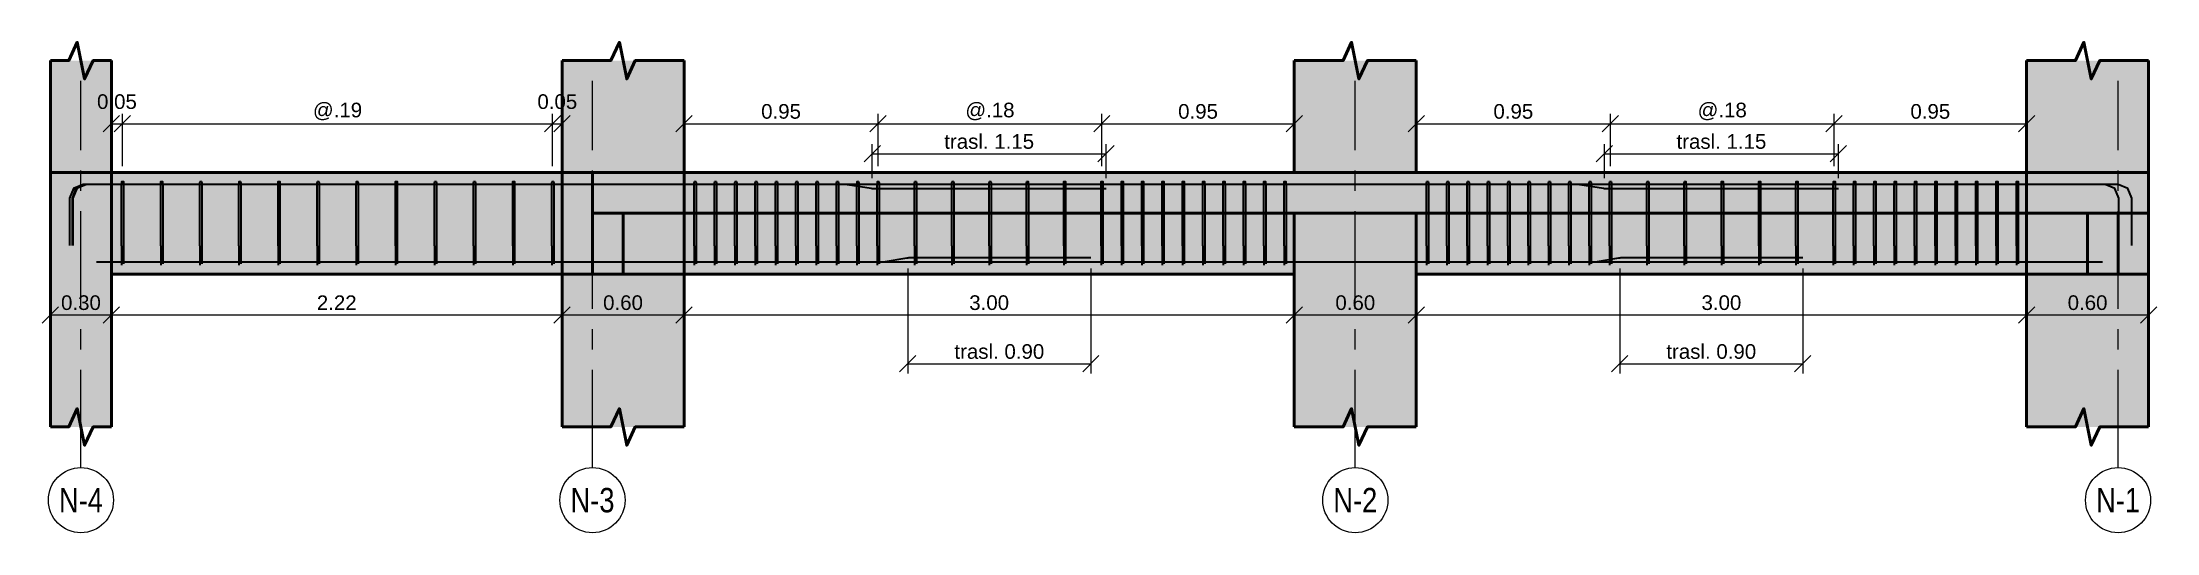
# Model space of a CAD drawing. Header units: metres. Extents: x 99 to 431, y 0 to 4.
# Drawn here: x 219.81 to 230.2, y 1.43 to 3.84 of the extents above; entities that cross this region are included whole.
import ezdxf
from ezdxf.enums import TextEntityAlignment as Align

# ---------------------------------------------------------------- set-up
doc = ezdxf.new("R2010")
doc.units = ezdxf.units.M
doc.linetypes.add('EJE40', pattern=[0.7, 0.48, -0.08, 0.06, -0.08])
for name, color, linetype, lineweight in [('E-ACERO', 1, 'Continuous', 35), ('E-CORTE', 7, 'Continuous', 50), ('E-CORTE-ACH', 254, 'Continuous', 0), ('E-COTA', 7, 'Continuous', 13), ('E-EJES', 1, 'Continuous', 18), ('E-EJES-ID', 7, 'Continuous', 25)]:
    doc.layers.add(name, color=color, linetype=linetype, lineweight=lineweight)
doc.styles.add('ARIAL', font='arial.ttf')
doc.dimstyles.new('COTA40', dxfattribs={"dimtxt": 0.072, "dimasz": 0.048, "dimexe": 0.048, "dimexo": 0.032, "dimgap": 0.024, "dimtad": 1, "dimzin": 0, "dimdsep": 46, "dimtxsty": 'ARIAL', "dimtsz": 0.04, "dimcen": 2.5, "dimclrd": 7, "dimclre": 7, "dimclrt": 7, "dimazin": 3, "dimtfac": 1, "dimtmove": 2, "dimatfit": 3, "dimlwd": 13, "dimlwe": 13})

msp = doc.modelspace()

# ---------------------------------------------------------------- texts
at = {"layer": 'E-EJES-ID', "style": 'ARIAL', "width": 0.8}
for s, p in [('N-4', (220, 1.59)), ('N-3', (222.515, 1.59)), ('N-2', (226.265, 1.59)), ('N-1', (230.015, 1.59))]:
    msp.add_text(s, height=0.12, dxfattribs=at).set_placement(p, align=Align.MIDDLE_CENTER)

# ---------------------------------------------------------------- dimensions: what is measured, and where the dimension line sits
at = {"layer": 'E-COTA'}
for base, p1, p2, text in [((220.15, 3.44), (220.15, 3.2), (220.2039, 3.2), '0.05'), ((220.2039, 3.44), (220.2039, 3.2), (222.3189, 3.2), '@.19'), ((222.3189, 3.44), (222.3189, 3.2), (222.365, 3.2), '0.05'), ((222.965, 3.44), (222.965, 3.2), (223.9189, 3.2), '0.95'), ((223.9189, 3.44), (223.9189, 3.2), (225.0189, 3.2), '@.18'), ((225.0189, 3.44), (225.0189, 3.2), (225.965, 3.2), '0.95'), ((226.565, 3.44), (226.565, 3.2), (227.5189, 3.2), '0.95'), ((227.5189, 3.44), (227.5189, 3.2), (228.6189, 3.2), '@.18'), ((228.6189, 3.44), (228.6189, 3.2), (229.565, 3.2), '0.95'), ((223.89, 3.292), (223.89, 3.14), (225.04, 3.14), 'trasl. 1.15'), ((227.49, 3.292), (227.49, 3.14), (228.64, 3.14), 'trasl. 1.15'), ((224.065, 2.26), (224.065, 2.76), (224.965, 2.76), 'trasl. 0.90'), ((227.565, 2.26), (227.565, 2.76), (228.465, 2.76), 'trasl. 0.90')]:
    msp.add_linear_dim(base=base, p1=p1, p2=p2, text=text, dimstyle='COTA40', override={"dimdec": 2}, dxfattribs=at).render()
for base, p1, p2 in [((219.85, 2.5), (219.85, 2.7), (220.15, 2.7)), ((220.14995829, 2.5), (220.14995829, 2.7), (222.3649583, 2.7)), ((222.365, 2.5), (222.365, 2.7), (222.965, 2.7)), ((222.965, 2.5), (222.965, 2.7), (225.965, 2.7)), ((225.965, 2.5), (225.965, 2.7), (226.565, 2.7)), ((226.565, 2.5), (226.565, 2.7), (229.565, 2.7)), ((229.565, 2.5), (229.565, 2.7), (230.165, 2.7))]:
    msp.add_linear_dim(base=base, p1=p1, p2=p2, dimstyle='COTA40', override={"dimdec": 2}, dxfattribs=at).render()

# ---------------------------------------------------------------- hatches: boundary and pattern name
at = {"layer": 'E-CORTE-ACH'}
for points in [[(220.15, 3.2), (220.075, 3.2), (219.85, 3.2), (219.85, 3.75), (220.15, 3.75)], [(222.965, 3.2), (222.815, 3.2), (222.515, 3.2), (222.365, 3.2), (222.365, 3.75), (222.965, 3.75)], [(226.565, 3.2), (226.265, 3.2), (225.965, 3.2), (225.965, 3.75), (226.565, 3.75)], [(229.565, 3.75), (230.165, 3.75), (230.165, 3.2), (230.015, 3.2), (229.715, 3.2), (229.565, 3.2)], [(220.15, 1.95), (219.85, 1.95), (219.85, 3.2), (220.075, 3.2), (220.15, 3.2), (220.15, 2.4)], [(222.365, 3.2), (222.515, 3.2), (222.515, 3), (222.515, 2.7), (222.365, 2.7), (220.15, 2.7), (220.15, 2.95), (220.15, 3.2)], [(222.365, 3.2), (222.515, 3.2), (222.815, 3.2), (222.965, 3.2), (222.965, 1.95), (222.365, 1.95)], [(222.365, 3.2), (222.515, 3.2), (222.515, 3), (222.665, 3), (222.665, 2.7), (222.365, 2.7)], [(222.515, 3.2), (229.8816, 3.2), (230.165, 3.2), (230.165, 3.1973), (230.165, 3), (229.8816, 3), (222.515, 3), (222.515, 3.0074)], [(229.565, 3.2), (229.715, 3.2), (230.015, 3.2), (230.165, 3.2), (230.165, 2.4), (230.165, 1.95), (229.565, 1.95)], [(222.665, 3), (225.965, 3), (225.965, 2.85), (225.965, 2.7), (222.665, 2.7), (222.515, 2.7), (222.515, 3)], [(226.265, 3), (226.565, 3), (226.565, 2.85), (226.565, 2.7), (226.565, 1.95), (225.965, 1.95), (225.965, 2.7), (225.965, 2.85), (225.965, 3)], [(226.565, 2.85), (226.565, 3), (229.865, 3), (230.015, 3), (230.015, 2.7), (229.865, 2.7), (226.565, 2.7)], [(230.165, 3), (230.165, 2.7), (229.865, 2.7), (229.865, 3)]]:
    msp.add_hatch(color=256, dxfattribs=at).paths.add_polyline_path(points)

# ---------------------------------------------------------------- linework, layer by layer
at = {"layer": 'E-ACERO'}
for points in [[(228.64, 3.1199), (227.4955, 3.1199), (227.49, 3.1201), (227.4845, 3.1208), (227.3691, 3.14), (227.3636, 3.1407), (227.3581, 3.1409), (220.0107, 3.1409), (219.9636, 3.1214), (219.9441, 3.0743), (219.9441, 2.841)], [(225.04, 3.1199), (223.8955, 3.1199), (223.89, 3.1201), (223.8845, 3.1208), (223.7691, 3.14), (223.7636, 3.1407), (223.7581, 3.1409), (220.0107, 3.1409), (219.9636, 3.1214), (219.9441, 3.0743), (219.9441, 2.841)], [(228.64, 3.1199), (227.4955, 3.1199), (227.49, 3.1201), (227.4845, 3.1208), (227.3691, 3.14), (227.3636, 3.1407), (227.3581, 3.1409), (220.0227, 3.1409), (219.9756, 3.1214), (219.9561, 3.0743), (219.9561, 2.841)], [(228.64, 3.1199), (227.4955, 3.1199), (227.49, 3.1201), (227.4845, 3.1208), (227.3691, 3.14), (227.3636, 3.1407), (227.3581, 3.1409), (220.0267, 3.1409), (219.9796, 3.1214), (219.9601, 3.0743), (219.9601, 2.841)], [(225.04, 3.1199), (223.8955, 3.1199), (223.89, 3.1201), (223.8845, 3.1208), (223.7691, 3.14), (223.7636, 3.1407), (223.7581, 3.1409), (220.0267, 3.1409), (219.9796, 3.1214), (219.9601, 3.0743), (219.9601, 2.841)], [(220.2, 2.8393), (220.2, 3.1314), (220.2003, 3.1483), (220.201, 3.1552), (220.2084, 3.1552), (220.2092, 3.1483), (220.2095, 3.1314), (220.2095, 2.8104)], [(220.3922, 2.8393), (220.3922, 3.1314), (220.3925, 3.1483), (220.3933, 3.1552), (220.4007, 3.1552), (220.4014, 3.1483), (220.4018, 3.1314), (220.4018, 2.8104)], [(220.5845, 2.8393), (220.5845, 3.1314), (220.5848, 3.1483), (220.5856, 3.1552), (220.593, 3.1552), (220.5937, 3.1483), (220.594, 3.1314), (220.594, 2.8104)], [(220.7768, 2.8393), (220.7768, 3.1314), (220.7771, 3.1483), (220.7779, 3.1552), (220.7852, 3.1552), (220.786, 3.1483), (220.7863, 3.1314), (220.7863, 2.8104)], [(220.969, 2.8393), (220.969, 3.1314), (220.9694, 3.1483), (220.9701, 3.1552), (220.9775, 3.1552), (220.9783, 3.1483), (220.9786, 3.1314), (220.9786, 2.8104)], [(221.1613, 2.8393), (221.1613, 3.1314), (221.1616, 3.1483), (221.1624, 3.1552), (221.1698, 3.1552), (221.1705, 3.1483), (221.1708, 3.1314), (221.1708, 2.8104)], [(221.3536, 2.8393), (221.3536, 3.1314), (221.3539, 3.1483), (221.3547, 3.1552), (221.362, 3.1552), (221.3628, 3.1483), (221.3631, 3.1314), (221.3631, 2.8104)], [(221.5459, 2.8393), (221.5459, 3.1314), (221.5462, 3.1483), (221.5469, 3.1552), (221.5543, 3.1552), (221.5551, 3.1483), (221.5554, 3.1314), (221.5554, 2.8104)], [(221.7381, 2.8393), (221.7381, 3.1314), (221.7385, 3.1483), (221.7392, 3.1552), (221.7466, 3.1552), (221.7473, 3.1483), (221.7477, 3.1314), (221.7477, 2.8104)], [(221.9304, 2.8393), (221.9304, 3.1314), (221.9307, 3.1483), (221.9315, 3.1552), (221.9389, 3.1552), (221.9396, 3.1483), (221.9399, 3.1314), (221.9399, 2.8104)], [(222.1227, 2.8393), (222.1227, 3.1314), (222.123, 3.1483), (222.1238, 3.1552), (222.1311, 3.1552), (222.1319, 3.1483), (222.1322, 3.1314), (222.1322, 2.8104)], [(222.315, 2.8393), (222.315, 3.1314), (222.3153, 3.1483), (222.316, 3.1552), (222.3234, 3.1552), (222.3242, 3.1483), (222.3245, 3.1314), (222.3245, 2.8104)], [(223.015, 2.8393), (223.015, 3.1314), (223.0153, 3.1483), (223.016, 3.1552), (223.0234, 3.1552), (223.0242, 3.1483), (223.0245, 3.1314), (223.0245, 2.8104)], [(223.115, 2.8393), (223.115, 3.1314), (223.1153, 3.1483), (223.116, 3.1552), (223.1234, 3.1552), (223.1242, 3.1483), (223.1245, 3.1314), (223.1245, 2.8104)], [(223.215, 2.8393), (223.215, 3.1314), (223.2153, 3.1483), (223.216, 3.1552), (223.2234, 3.1552), (223.2242, 3.1483), (223.2245, 3.1314), (223.2245, 2.8104)], [(223.315, 2.8393), (223.315, 3.1314), (223.3153, 3.1483), (223.316, 3.1552), (223.3234, 3.1552), (223.3242, 3.1483), (223.3245, 3.1314), (223.3245, 2.8104)], [(223.415, 2.8393), (223.415, 3.1314), (223.4153, 3.1483), (223.416, 3.1552), (223.4234, 3.1552), (223.4242, 3.1483), (223.4245, 3.1314), (223.4245, 2.8104)], [(223.515, 2.8393), (223.515, 3.1314), (223.5153, 3.1483), (223.516, 3.1552), (223.5234, 3.1552), (223.5242, 3.1483), (223.5245, 3.1314), (223.5245, 2.8104)], [(223.615, 2.8393), (223.615, 3.1314), (223.6153, 3.1483), (223.616, 3.1552), (223.6234, 3.1552), (223.6242, 3.1483), (223.6245, 3.1314), (223.6245, 2.8104)], [(223.715, 2.8393), (223.715, 3.1314), (223.7153, 3.1483), (223.716, 3.1552), (223.7234, 3.1552), (223.7242, 3.1483), (223.7245, 3.1314), (223.7245, 2.8104)], [(223.815, 2.8393), (223.815, 3.1314), (223.8153, 3.1483), (223.816, 3.1552), (223.8234, 3.1552), (223.8242, 3.1483), (223.8245, 3.1314), (223.8245, 2.8104)], [(230.0829, 2.841), (230.0829, 3.0743), (230.0633, 3.1214), (230.0162, 3.1409), (223.89, 3.1409)], [(230.0829, 2.841), (230.0829, 3.0743), (230.0633, 3.1214), (230.0162, 3.1409), (223.89, 3.1409)], [(223.915, 2.8393), (223.915, 3.1314), (223.9153, 3.1483), (223.916, 3.1552), (223.9234, 3.1552), (223.9242, 3.1483), (223.9245, 3.1314), (223.9245, 2.8104)], [(224.0983, 2.8393), (224.0983, 3.1314), (224.0986, 3.1483), (224.0994, 3.1552), (224.1067, 3.1552), (224.1075, 3.1483), (224.1078, 3.1314), (224.1078, 2.8104)], [(224.2816, 2.8393), (224.2816, 3.1314), (224.2819, 3.1483), (224.2827, 3.1552), (224.2901, 3.1552), (224.2908, 3.1483), (224.2912, 3.1314), (224.2912, 2.8104)], [(224.465, 2.8393), (224.465, 3.1314), (224.4653, 3.1483), (224.466, 3.1552), (224.4734, 3.1552), (224.4742, 3.1483), (224.4745, 3.1314), (224.4745, 2.8104)], [(224.6483, 2.8393), (224.6483, 3.1314), (224.6486, 3.1483), (224.6494, 3.1552), (224.6567, 3.1552), (224.6575, 3.1483), (224.6578, 3.1314), (224.6578, 2.8104)], [(224.8316, 2.8393), (224.8316, 3.1314), (224.8319, 3.1483), (224.8327, 3.1552), (224.8401, 3.1552), (224.8408, 3.1483), (224.8411, 3.1314), (224.8411, 2.8104)], [(225.015, 2.8393), (225.015, 3.1314), (225.0153, 3.1483), (225.016, 3.1552), (225.0234, 3.1552), (225.0242, 3.1483), (225.0245, 3.1314), (225.0245, 2.8104)], [(225.115, 2.8393), (225.115, 3.1314), (225.1153, 3.1483), (225.116, 3.1552), (225.1234, 3.1552), (225.1242, 3.1483), (225.1245, 3.1314), (225.1245, 2.8104)], [(225.215, 2.8393), (225.215, 3.1314), (225.2153, 3.1483), (225.216, 3.1552), (225.2234, 3.1552), (225.2242, 3.1483), (225.2245, 3.1314), (225.2245, 2.8104)], [(225.315, 2.8393), (225.315, 3.1314), (225.3153, 3.1483), (225.316, 3.1552), (225.3234, 3.1552), (225.3242, 3.1483), (225.3245, 3.1314), (225.3245, 2.8104)], [(225.415, 2.8393), (225.415, 3.1314), (225.4153, 3.1483), (225.416, 3.1552), (225.4234, 3.1552), (225.4242, 3.1483), (225.4245, 3.1314), (225.4245, 2.8104)], [(225.515, 2.8393), (225.515, 3.1314), (225.5153, 3.1483), (225.516, 3.1552), (225.5234, 3.1552), (225.5242, 3.1483), (225.5245, 3.1314), (225.5245, 2.8104)], [(225.615, 2.8393), (225.615, 3.1314), (225.6153, 3.1483), (225.616, 3.1552), (225.6234, 3.1552), (225.6242, 3.1483), (225.6245, 3.1314), (225.6245, 2.8104)], [(225.715, 2.8393), (225.715, 3.1314), (225.7153, 3.1483), (225.716, 3.1552), (225.7234, 3.1552), (225.7242, 3.1483), (225.7245, 3.1314), (225.7245, 2.8104)], [(225.815, 2.8393), (225.815, 3.1314), (225.8153, 3.1483), (225.816, 3.1552), (225.8234, 3.1552), (225.8242, 3.1483), (225.8245, 3.1314), (225.8245, 2.8104)], [(225.915, 2.8393), (225.915, 3.1314), (225.9153, 3.1483), (225.916, 3.1552), (225.9234, 3.1552), (225.9242, 3.1483), (225.9245, 3.1314), (225.9245, 2.8104)], [(226.615, 2.8393), (226.615, 3.1314), (226.6153, 3.1483), (226.616, 3.1552), (226.6234, 3.1552), (226.6242, 3.1483), (226.6245, 3.1314), (226.6245, 2.8104)], [(226.715, 2.8393), (226.715, 3.1314), (226.7153, 3.1483), (226.716, 3.1552), (226.7234, 3.1552), (226.7242, 3.1483), (226.7245, 3.1314), (226.7245, 2.8104)], [(226.815, 2.8393), (226.815, 3.1314), (226.8153, 3.1483), (226.816, 3.1552), (226.8234, 3.1552), (226.8242, 3.1483), (226.8245, 3.1314), (226.8245, 2.8104)], [(226.915, 2.8393), (226.915, 3.1314), (226.9153, 3.1483), (226.916, 3.1552), (226.9234, 3.1552), (226.9242, 3.1483), (226.9245, 3.1314), (226.9245, 2.8104)], [(227.015, 2.8393), (227.015, 3.1314), (227.0153, 3.1483), (227.016, 3.1552), (227.0234, 3.1552), (227.0242, 3.1483), (227.0245, 3.1314), (227.0245, 2.8104)], [(227.115, 2.8393), (227.115, 3.1314), (227.1153, 3.1483), (227.116, 3.1552), (227.1234, 3.1552), (227.1242, 3.1483), (227.1245, 3.1314), (227.1245, 2.8104)], [(227.215, 2.8393), (227.215, 3.1314), (227.2153, 3.1483), (227.216, 3.1552), (227.2234, 3.1552), (227.2242, 3.1483), (227.2245, 3.1314), (227.2245, 2.8104)], [(227.315, 2.8393), (227.315, 3.1314), (227.3153, 3.1483), (227.316, 3.1552), (227.3234, 3.1552), (227.3242, 3.1483), (227.3245, 3.1314), (227.3245, 2.8104)], [(227.415, 2.8393), (227.415, 3.1314), (227.4153, 3.1483), (227.416, 3.1552), (227.4234, 3.1552), (227.4242, 3.1483), (227.4245, 3.1314), (227.4245, 2.8104)], [(230.0829, 2.841), (230.0829, 3.0743), (230.0633, 3.1214), (230.0162, 3.1409), (227.49, 3.1409)], [(230.0189, 2.841), (230.0189, 3.0743), (229.9993, 3.1214), (229.9522, 3.1409), (227.49, 3.1409)], [(230.0829, 2.841), (230.0829, 3.0743), (230.0633, 3.1214), (230.0162, 3.1409), (227.49, 3.1409)], [(227.515, 2.8393), (227.515, 3.1314), (227.5153, 3.1483), (227.516, 3.1552), (227.5234, 3.1552), (227.5242, 3.1483), (227.5245, 3.1314), (227.5245, 2.8104)], [(227.6983, 2.8393), (227.6983, 3.1314), (227.6986, 3.1483), (227.6994, 3.1552), (227.7067, 3.1552), (227.7075, 3.1483), (227.7078, 3.1314), (227.7078, 2.8104)], [(227.8816, 2.8393), (227.8816, 3.1314), (227.8819, 3.1483), (227.8827, 3.1552), (227.8901, 3.1552), (227.8908, 3.1483), (227.8911, 3.1314), (227.8911, 2.8104)], [(228.065, 2.8393), (228.065, 3.1314), (228.0653, 3.1483), (228.066, 3.1552), (228.0734, 3.1552), (228.0742, 3.1483), (228.0745, 3.1314), (228.0745, 2.8104)], [(228.2483, 2.8393), (228.2483, 3.1314), (228.2486, 3.1483), (228.2494, 3.1552), (228.2567, 3.1552), (228.2575, 3.1483), (228.2578, 3.1314), (228.2578, 2.8104)], [(228.4316, 2.8393), (228.4316, 3.1314), (228.4319, 3.1483), (228.4327, 3.1552), (228.4401, 3.1552), (228.4408, 3.1483), (228.4411, 3.1314), (228.4411, 2.8104)], [(228.615, 2.8393), (228.615, 3.1314), (228.6153, 3.1483), (228.616, 3.1552), (228.6234, 3.1552), (228.6242, 3.1483), (228.6245, 3.1314), (228.6245, 2.8104)], [(228.715, 2.8393), (228.715, 3.1314), (228.7153, 3.1483), (228.716, 3.1552), (228.7234, 3.1552), (228.7242, 3.1483), (228.7245, 3.1314), (228.7245, 2.8104)], [(228.815, 2.8393), (228.815, 3.1314), (228.8153, 3.1483), (228.816, 3.1552), (228.8234, 3.1552), (228.8242, 3.1483), (228.8245, 3.1314), (228.8245, 2.8104)], [(228.915, 2.8393), (228.915, 3.1314), (228.9153, 3.1483), (228.916, 3.1552), (228.9234, 3.1552), (228.9242, 3.1483), (228.9245, 3.1314), (228.9245, 2.8104)], [(229.015, 2.8393), (229.015, 3.1314), (229.0153, 3.1483), (229.016, 3.1552), (229.0234, 3.1552), (229.0242, 3.1483), (229.0245, 3.1314), (229.0245, 2.8104)], [(229.115, 2.8393), (229.115, 3.1314), (229.1153, 3.1483), (229.116, 3.1552), (229.1234, 3.1552), (229.1242, 3.1483), (229.1245, 3.1314), (229.1245, 2.8104)], [(229.215, 2.8393), (229.215, 3.1314), (229.2153, 3.1483), (229.216, 3.1552), (229.2234, 3.1552), (229.2242, 3.1483), (229.2245, 3.1314), (229.2245, 2.8104)], [(229.315, 2.8393), (229.315, 3.1314), (229.3153, 3.1483), (229.316, 3.1552), (229.3234, 3.1552), (229.3242, 3.1483), (229.3245, 3.1314), (229.3245, 2.8104)], [(229.415, 2.8393), (229.415, 3.1314), (229.4153, 3.1483), (229.416, 3.1552), (229.4234, 3.1552), (229.4242, 3.1483), (229.4245, 3.1314), (229.4245, 2.8104)], [(229.515, 2.8393), (229.515, 3.1314), (229.5153, 3.1483), (229.516, 3.1552), (229.5234, 3.1552), (229.5242, 3.1483), (229.5245, 3.1314), (229.5245, 2.8104)], [(220.2, 2.8393), (220.2, 2.7854)], [(220.2095, 2.8104), (220.2095, 2.7733)], [(220.3922, 2.8393), (220.3922, 2.7854)], [(220.4018, 2.8104), (220.4018, 2.7733)], [(220.5845, 2.8393), (220.5845, 2.7854)], [(220.594, 2.8104), (220.594, 2.7733)], [(220.7768, 2.8393), (220.7768, 2.7854)], [(220.7863, 2.8104), (220.7863, 2.7733)], [(220.969, 2.8393), (220.969, 2.7854)], [(220.9786, 2.8104), (220.9786, 2.7733)], [(221.1613, 2.8393), (221.1613, 2.7854)], [(221.1708, 2.8104), (221.1708, 2.7733)], [(221.3536, 2.8393), (221.3536, 2.7854)], [(221.3631, 2.8104), (221.3631, 2.7733)], [(221.5459, 2.8393), (221.5459, 2.7854)], [(221.5554, 2.8104), (221.5554, 2.7733)], [(221.7381, 2.8393), (221.7381, 2.7854)], [(221.7477, 2.8104), (221.7477, 2.7733)], [(221.9304, 2.8393), (221.9304, 2.7854)], [(221.9399, 2.8104), (221.9399, 2.7733)], [(222.1227, 2.8393), (222.1227, 2.7854)], [(222.1322, 2.8104), (222.1322, 2.7733)], [(222.315, 2.8393), (222.315, 2.7854)], [(222.3245, 2.8104), (222.3245, 2.7733)], [(223.015, 2.8393), (223.015, 2.7854)], [(223.0245, 2.8104), (223.0245, 2.7733)], [(223.115, 2.8393), (223.115, 2.7854)], [(223.1245, 2.8104), (223.1245, 2.7733)], [(223.215, 2.8393), (223.215, 2.7854)], [(223.2245, 2.8104), (223.2245, 2.7733)], [(223.315, 2.8393), (223.315, 2.7854)], [(223.3245, 2.8104), (223.3245, 2.7733)], [(223.415, 2.8393), (223.415, 2.7854)], [(223.4245, 2.8104), (223.4245, 2.7733)], [(223.515, 2.8393), (223.515, 2.7854)], [(223.5245, 2.8104), (223.5245, 2.7733)], [(223.615, 2.8393), (223.615, 2.7854)], [(223.6245, 2.8104), (223.6245, 2.7733)], [(223.715, 2.8393), (223.715, 2.7854)], [(223.7245, 2.8104), (223.7245, 2.7733)], [(223.815, 2.8393), (223.815, 2.7854)], [(223.8245, 2.8104), (223.8245, 2.7733)], [(223.915, 2.8393), (223.915, 2.7854)], [(223.9245, 2.8104), (223.9245, 2.7733)], [(224.0983, 2.8393), (224.0983, 2.7854)], [(224.1078, 2.8104), (224.1078, 2.7733)], [(224.2816, 2.8393), (224.2816, 2.7854)], [(224.2912, 2.8104), (224.2912, 2.7733)], [(224.465, 2.8393), (224.465, 2.7854)], [(224.4745, 2.8104), (224.4745, 2.7733)], [(224.6483, 2.8393), (224.6483, 2.7854)], [(224.6578, 2.8104), (224.6578, 2.7733)], [(224.8316, 2.8393), (224.8316, 2.7854)], [(224.8411, 2.8104), (224.8411, 2.7733)], [(225.015, 2.8393), (225.015, 2.7854)], [(225.0245, 2.8104), (225.0245, 2.7733)], [(225.115, 2.8393), (225.115, 2.7854)], [(225.1245, 2.8104), (225.1245, 2.7733)], [(225.215, 2.8393), (225.215, 2.7854)], [(225.2245, 2.8104), (225.2245, 2.7733)], [(225.315, 2.8393), (225.315, 2.7854)], [(225.3245, 2.8104), (225.3245, 2.7733)], [(225.415, 2.8393), (225.415, 2.7854)], [(225.4245, 2.8104), (225.4245, 2.7733)], [(225.515, 2.8393), (225.515, 2.7854)], [(225.5245, 2.8104), (225.5245, 2.7733)], [(225.615, 2.8393), (225.615, 2.7854)], [(225.6245, 2.8104), (225.6245, 2.7733)], [(225.715, 2.8393), (225.715, 2.7854)], [(225.7245, 2.8104), (225.7245, 2.7733)], [(225.815, 2.8393), (225.815, 2.7854)], [(225.8245, 2.8104), (225.8245, 2.7733)], [(225.915, 2.8393), (225.915, 2.7854)], [(225.9245, 2.8104), (225.9245, 2.7733)], [(226.615, 2.8393), (226.615, 2.7854)], [(226.6245, 2.8104), (226.6245, 2.7733)], [(226.715, 2.8393), (226.715, 2.7854)], [(226.7245, 2.8104), (226.7245, 2.7733)], [(226.815, 2.8393), (226.815, 2.7854)], [(226.8245, 2.8104), (226.8245, 2.7733)], [(226.915, 2.8393), (226.915, 2.7854)], [(226.9245, 2.8104), (226.9245, 2.7733)], [(227.015, 2.8393), (227.015, 2.7854)], [(227.0245, 2.8104), (227.0245, 2.7733)], [(227.115, 2.8393), (227.115, 2.7854)], [(227.1245, 2.8104), (227.1245, 2.7733)], [(227.215, 2.8393), (227.215, 2.7854)], [(227.2245, 2.8104), (227.2245, 2.7733)], [(227.315, 2.8393), (227.315, 2.7854)], [(227.3245, 2.8104), (227.3245, 2.7733)], [(227.415, 2.8393), (227.415, 2.7854)], [(227.4245, 2.8104), (227.4245, 2.7733)], [(227.515, 2.8393), (227.515, 2.7854)], [(227.5245, 2.8104), (227.5245, 2.7733)], [(227.6983, 2.8393), (227.6983, 2.7854)], [(227.7078, 2.8104), (227.7078, 2.7733)], [(227.8816, 2.8393), (227.8816, 2.7854)], [(227.8911, 2.8104), (227.8911, 2.7733)], [(228.065, 2.8393), (228.065, 2.7854)], [(228.0745, 2.8104), (228.0745, 2.7733)], [(228.2483, 2.8393), (228.2483, 2.7854)], [(228.2578, 2.8104), (228.2578, 2.7733)], [(228.4316, 2.8393), (228.4316, 2.7854)], [(228.4411, 2.8104), (228.4411, 2.7733)], [(228.615, 2.8393), (228.615, 2.7854)], [(228.6245, 2.8104), (228.6245, 2.7733)], [(228.715, 2.8393), (228.715, 2.7854)], [(228.7245, 2.8104), (228.7245, 2.7733)], [(228.815, 2.8393), (228.815, 2.7854)], [(228.8245, 2.8104), (228.8245, 2.7733)], [(228.915, 2.8393), (228.915, 2.7854)], [(228.9245, 2.8104), (228.9245, 2.7733)], [(229.015, 2.8393), (229.015, 2.7854)], [(229.0245, 2.8104), (229.0245, 2.7733)], [(229.115, 2.8393), (229.115, 2.7854)], [(229.1245, 2.8104), (229.1245, 2.7733)], [(229.215, 2.8393), (229.215, 2.7854)], [(229.2245, 2.8104), (229.2245, 2.7733)], [(229.315, 2.8393), (229.315, 2.7854)], [(229.3245, 2.8104), (229.3245, 2.7733)], [(229.415, 2.8393), (229.415, 2.7854)], [(229.4245, 2.8104), (229.4245, 2.7733)], [(229.515, 2.8393), (229.515, 2.7854)], [(229.5245, 2.8104), (229.5245, 2.7733)], [(228.465, 2.7801), (227.5705, 2.7801), (227.565, 2.7799), (227.5595, 2.7792), (227.4441, 2.76), (227.4386, 2.7593), (227.4331, 2.759), (220.0771, 2.759)], [(224.965, 2.7801), (224.0705, 2.7801), (224.065, 2.7799), (224.0595, 2.7792), (223.9441, 2.76), (223.9386, 2.7593), (223.9331, 2.759), (220.0771, 2.759)], [(228.465, 2.7801), (227.5705, 2.7801), (227.565, 2.7799), (227.5595, 2.7792), (227.4441, 2.76), (227.4386, 2.7593), (227.4331, 2.759), (220.0771, 2.759)], [(224.965, 2.7801), (224.0705, 2.7801), (224.065, 2.7799), (224.0595, 2.7792), (223.9441, 2.76), (223.9386, 2.7593), (223.9331, 2.759), (220.0771, 2.759)], [(220.2, 2.7854), (220.2, 2.7686)], [(220.2, 2.7686), (220.2, 2.7595)], [(220.2, 2.7595), (220.2, 2.7517)], [(220.2, 2.7517), (220.2, 2.7448)], [(220.2095, 2.7733), (220.2095, 2.7565)], [(220.2095, 2.7565), (220.2095, 2.7513)], [(220.3922, 2.7854), (220.3922, 2.7686)], [(220.3922, 2.7686), (220.3922, 2.7595)], [(220.3922, 2.7595), (220.3922, 2.7517)], [(220.3922, 2.7517), (220.3922, 2.7448)], [(220.4018, 2.7733), (220.4018, 2.7565)], [(220.4018, 2.7565), (220.4018, 2.7513)], [(220.5845, 2.7854), (220.5845, 2.7686)], [(220.5845, 2.7686), (220.5845, 2.7595)], [(220.5845, 2.7595), (220.5845, 2.7517)], [(220.5845, 2.7517), (220.5845, 2.7448)], [(220.594, 2.7733), (220.594, 2.7565)], [(220.594, 2.7565), (220.594, 2.7513)], [(220.7768, 2.7854), (220.7768, 2.7686)], [(220.7768, 2.7686), (220.7768, 2.7595)], [(220.7768, 2.7595), (220.7768, 2.7517)], [(220.7768, 2.7517), (220.7768, 2.7448)], [(220.7863, 2.7733), (220.7863, 2.7565)], [(220.7863, 2.7565), (220.7863, 2.7513)], [(220.969, 2.7854), (220.969, 2.7686)], [(220.969, 2.7686), (220.969, 2.7595)], [(220.969, 2.7595), (220.969, 2.7517)], [(220.969, 2.7517), (220.969, 2.7448)], [(220.9786, 2.7733), (220.9786, 2.7565)], [(220.9786, 2.7565), (220.9786, 2.7513)], [(221.1613, 2.7854), (221.1613, 2.7686)], [(221.1613, 2.7686), (221.1613, 2.7595)], [(221.1613, 2.7595), (221.1613, 2.7517)], [(221.1613, 2.7517), (221.1613, 2.7448)], [(221.1708, 2.7733), (221.1708, 2.7565)], [(221.1708, 2.7565), (221.1708, 2.7513)], [(221.3536, 2.7854), (221.3536, 2.7686)], [(221.3536, 2.7686), (221.3536, 2.7595)], [(221.3536, 2.7595), (221.3536, 2.7517)], [(221.3536, 2.7517), (221.3536, 2.7448)], [(221.3631, 2.7733), (221.3631, 2.7565)], [(221.3631, 2.7565), (221.3631, 2.7513)], [(221.5459, 2.7854), (221.5459, 2.7686)], [(221.5459, 2.7686), (221.5459, 2.7595)], [(221.5459, 2.7595), (221.5459, 2.7517)], [(221.5459, 2.7517), (221.5459, 2.7448)], [(221.5554, 2.7733), (221.5554, 2.7565)], [(221.5554, 2.7565), (221.5554, 2.7513)], [(221.7381, 2.7854), (221.7381, 2.7686)], [(221.7381, 2.7686), (221.7381, 2.7595)], [(221.7381, 2.7595), (221.7381, 2.7517)], [(221.7381, 2.7517), (221.7381, 2.7448)], [(221.7477, 2.7733), (221.7477, 2.7565)], [(221.7477, 2.7565), (221.7477, 2.7513)], [(221.9304, 2.7854), (221.9304, 2.7686)], [(221.9304, 2.7686), (221.9304, 2.7595)], [(221.9304, 2.7595), (221.9304, 2.7517)], [(221.9304, 2.7517), (221.9304, 2.7448)], [(221.9399, 2.7733), (221.9399, 2.7565)], [(221.9399, 2.7565), (221.9399, 2.7513)], [(222.1227, 2.7854), (222.1227, 2.7686)], [(222.1227, 2.7686), (222.1227, 2.7595)], [(222.1227, 2.7595), (222.1227, 2.7517)], [(222.1227, 2.7517), (222.1227, 2.7448)], [(222.1322, 2.7733), (222.1322, 2.7565)], [(222.1322, 2.7565), (222.1322, 2.7513)], [(222.315, 2.7854), (222.315, 2.7686)], [(222.315, 2.7686), (222.315, 2.7595)], [(222.315, 2.7595), (222.315, 2.7517)], [(222.315, 2.7517), (222.315, 2.7448)], [(222.3245, 2.7733), (222.3245, 2.7565)], [(222.3245, 2.7565), (222.3245, 2.7513)], [(223.015, 2.7854), (223.015, 2.7686)], [(223.015, 2.7686), (223.015, 2.7595)], [(223.015, 2.7595), (223.015, 2.7517)], [(223.015, 2.7517), (223.015, 2.7448)], [(223.0245, 2.7733), (223.0245, 2.7565)], [(223.0245, 2.7565), (223.0245, 2.7513)], [(223.115, 2.7854), (223.115, 2.7686)], [(223.115, 2.7686), (223.115, 2.7595)], [(223.115, 2.7595), (223.115, 2.7517)], [(223.115, 2.7517), (223.115, 2.7448)], [(223.1245, 2.7733), (223.1245, 2.7565)], [(223.1245, 2.7565), (223.1245, 2.7513)], [(223.215, 2.7854), (223.215, 2.7686)], [(223.215, 2.7686), (223.215, 2.7595)], [(223.215, 2.7595), (223.215, 2.7517)], [(223.215, 2.7517), (223.215, 2.7448)], [(223.2245, 2.7733), (223.2245, 2.7565)], [(223.2245, 2.7565), (223.2245, 2.7513)], [(223.315, 2.7854), (223.315, 2.7686)], [(223.315, 2.7686), (223.315, 2.7595)], [(223.315, 2.7595), (223.315, 2.7517)], [(223.315, 2.7517), (223.315, 2.7448)], [(223.3245, 2.7733), (223.3245, 2.7565)], [(223.3245, 2.7565), (223.3245, 2.7513)], [(223.415, 2.7854), (223.415, 2.7686)], [(223.415, 2.7686), (223.415, 2.7595)], [(223.415, 2.7595), (223.415, 2.7517)], [(223.415, 2.7517), (223.415, 2.7448)], [(223.4245, 2.7733), (223.4245, 2.7565)], [(223.4245, 2.7565), (223.4245, 2.7513)], [(223.515, 2.7854), (223.515, 2.7686)], [(223.515, 2.7686), (223.515, 2.7595)], [(223.515, 2.7595), (223.515, 2.7517)], [(223.515, 2.7517), (223.515, 2.7448)], [(223.5245, 2.7733), (223.5245, 2.7565)], [(223.5245, 2.7565), (223.5245, 2.7513)], [(223.615, 2.7854), (223.615, 2.7686)], [(223.615, 2.7686), (223.615, 2.7595)], [(223.615, 2.7595), (223.615, 2.7517)], [(223.615, 2.7517), (223.615, 2.7448)], [(223.6245, 2.7733), (223.6245, 2.7565)], [(223.6245, 2.7565), (223.6245, 2.7513)], [(223.715, 2.7854), (223.715, 2.7686)], [(223.715, 2.7686), (223.715, 2.7595)], [(223.715, 2.7595), (223.715, 2.7517)], [(223.715, 2.7517), (223.715, 2.7448)], [(223.7245, 2.7733), (223.7245, 2.7565)], [(223.7245, 2.7565), (223.7245, 2.7513)], [(223.815, 2.7854), (223.815, 2.7686)], [(223.815, 2.7686), (223.815, 2.7595)], [(223.815, 2.7595), (223.815, 2.7517)], [(223.815, 2.7517), (223.815, 2.7448)], [(223.8245, 2.7733), (223.8245, 2.7565)], [(223.8245, 2.7565), (223.8245, 2.7513)], [(223.915, 2.7854), (223.915, 2.7686)], [(223.915, 2.7686), (223.915, 2.7595)], [(223.915, 2.7595), (223.915, 2.7517)], [(223.915, 2.7517), (223.915, 2.7448)], [(223.9245, 2.7733), (223.9245, 2.7565)], [(223.9245, 2.7565), (223.9245, 2.7513)], [(229.9378, 2.759), (224.065, 2.759)], [(229.9378, 2.759), (224.065, 2.759)], [(224.0983, 2.7854), (224.0983, 2.7686)], [(224.0983, 2.7686), (224.0983, 2.7595)], [(224.0983, 2.7595), (224.0983, 2.7517)], [(224.0983, 2.7517), (224.0983, 2.7448)], [(224.1078, 2.7733), (224.1078, 2.7565)], [(224.1078, 2.7565), (224.1078, 2.7513)], [(224.2816, 2.7854), (224.2816, 2.7686)], [(224.2816, 2.7686), (224.2816, 2.7595)], [(224.2816, 2.7595), (224.2816, 2.7517)], [(224.2816, 2.7517), (224.2816, 2.7448)], [(224.2912, 2.7733), (224.2912, 2.7565)], [(224.2912, 2.7565), (224.2912, 2.7513)], [(224.465, 2.7854), (224.465, 2.7686)], [(224.465, 2.7686), (224.465, 2.7595)], [(224.465, 2.7595), (224.465, 2.7517)], [(224.465, 2.7517), (224.465, 2.7448)], [(224.4745, 2.7733), (224.4745, 2.7565)], [(224.4745, 2.7565), (224.4745, 2.7513)], [(224.6483, 2.7854), (224.6483, 2.7686)], [(224.6483, 2.7686), (224.6483, 2.7595)], [(224.6483, 2.7595), (224.6483, 2.7517)], [(224.6483, 2.7517), (224.6483, 2.7448)], [(224.6578, 2.7733), (224.6578, 2.7565)], [(224.6578, 2.7565), (224.6578, 2.7513)], [(224.8316, 2.7854), (224.8316, 2.7686)], [(224.8316, 2.7686), (224.8316, 2.7595)], [(224.8316, 2.7595), (224.8316, 2.7517)], [(224.8316, 2.7517), (224.8316, 2.7448)], [(224.8411, 2.7733), (224.8411, 2.7565)], [(224.8411, 2.7565), (224.8411, 2.7513)], [(225.015, 2.7854), (225.015, 2.7686)], [(225.015, 2.7686), (225.015, 2.7595)], [(225.015, 2.7595), (225.015, 2.7517)], [(225.015, 2.7517), (225.015, 2.7448)], [(225.0245, 2.7733), (225.0245, 2.7565)], [(225.0245, 2.7565), (225.0245, 2.7513)], [(225.115, 2.7854), (225.115, 2.7686)], [(225.115, 2.7686), (225.115, 2.7595)], [(225.115, 2.7595), (225.115, 2.7517)], [(225.115, 2.7517), (225.115, 2.7448)], [(225.1245, 2.7733), (225.1245, 2.7565)], [(225.1245, 2.7565), (225.1245, 2.7513)], [(225.215, 2.7854), (225.215, 2.7686)], [(225.215, 2.7686), (225.215, 2.7595)], [(225.215, 2.7595), (225.215, 2.7517)], [(225.215, 2.7517), (225.215, 2.7448)], [(225.2245, 2.7733), (225.2245, 2.7565)], [(225.2245, 2.7565), (225.2245, 2.7513)], [(225.315, 2.7854), (225.315, 2.7686)], [(225.315, 2.7686), (225.315, 2.7595)], [(225.315, 2.7595), (225.315, 2.7517)], [(225.315, 2.7517), (225.315, 2.7448)], [(225.3245, 2.7733), (225.3245, 2.7565)], [(225.3245, 2.7565), (225.3245, 2.7513)], [(225.415, 2.7854), (225.415, 2.7686)], [(225.415, 2.7686), (225.415, 2.7595)], [(225.415, 2.7595), (225.415, 2.7517)], [(225.415, 2.7517), (225.415, 2.7448)], [(225.4245, 2.7733), (225.4245, 2.7565)], [(225.4245, 2.7565), (225.4245, 2.7513)], [(225.515, 2.7854), (225.515, 2.7686)], [(225.515, 2.7686), (225.515, 2.7595)], [(225.515, 2.7595), (225.515, 2.7517)], [(225.515, 2.7517), (225.515, 2.7448)], [(225.5245, 2.7733), (225.5245, 2.7565)], [(225.5245, 2.7565), (225.5245, 2.7513)], [(225.615, 2.7854), (225.615, 2.7686)], [(225.615, 2.7686), (225.615, 2.7595)], [(225.615, 2.7595), (225.615, 2.7517)], [(225.615, 2.7517), (225.615, 2.7448)], [(225.6245, 2.7733), (225.6245, 2.7565)], [(225.6245, 2.7565), (225.6245, 2.7513)], [(225.715, 2.7854), (225.715, 2.7686)], [(225.715, 2.7686), (225.715, 2.7595)], [(225.715, 2.7595), (225.715, 2.7517)], [(225.715, 2.7517), (225.715, 2.7448)], [(225.7245, 2.7733), (225.7245, 2.7565)], [(225.7245, 2.7565), (225.7245, 2.7513)], [(225.815, 2.7854), (225.815, 2.7686)], [(225.815, 2.7686), (225.815, 2.7595)], [(225.815, 2.7595), (225.815, 2.7517)], [(225.815, 2.7517), (225.815, 2.7448)], [(225.8245, 2.7733), (225.8245, 2.7565)], [(225.8245, 2.7565), (225.8245, 2.7513)], [(225.915, 2.7854), (225.915, 2.7686)], [(225.915, 2.7686), (225.915, 2.7595)], [(225.915, 2.7595), (225.915, 2.7517)], [(225.915, 2.7517), (225.915, 2.7448)], [(225.9245, 2.7733), (225.9245, 2.7565)], [(225.9245, 2.7565), (225.9245, 2.7513)], [(226.615, 2.7854), (226.615, 2.7686)], [(226.615, 2.7686), (226.615, 2.7595)], [(226.615, 2.7595), (226.615, 2.7517)], [(226.615, 2.7517), (226.615, 2.7448)], [(226.6245, 2.7733), (226.6245, 2.7565)], [(226.6245, 2.7565), (226.6245, 2.7513)], [(226.715, 2.7854), (226.715, 2.7686)], [(226.715, 2.7686), (226.715, 2.7595)], [(226.715, 2.7595), (226.715, 2.7517)], [(226.715, 2.7517), (226.715, 2.7448)], [(226.7245, 2.7733), (226.7245, 2.7565)], [(226.7245, 2.7565), (226.7245, 2.7513)], [(226.815, 2.7854), (226.815, 2.7686)], [(226.815, 2.7686), (226.815, 2.7595)], [(226.815, 2.7595), (226.815, 2.7517)], [(226.815, 2.7517), (226.815, 2.7448)], [(226.8245, 2.7733), (226.8245, 2.7565)], [(226.8245, 2.7565), (226.8245, 2.7513)], [(226.915, 2.7854), (226.915, 2.7686)], [(226.915, 2.7686), (226.915, 2.7595)], [(226.915, 2.7595), (226.915, 2.7517)], [(226.915, 2.7517), (226.915, 2.7448)], [(226.9245, 2.7733), (226.9245, 2.7565)], [(226.9245, 2.7565), (226.9245, 2.7513)], [(227.015, 2.7854), (227.015, 2.7686)], [(227.015, 2.7686), (227.015, 2.7595)], [(227.015, 2.7595), (227.015, 2.7517)], [(227.015, 2.7517), (227.015, 2.7448)], [(227.0245, 2.7733), (227.0245, 2.7565)], [(227.0245, 2.7565), (227.0245, 2.7513)], [(227.115, 2.7854), (227.115, 2.7686)], [(227.115, 2.7686), (227.115, 2.7595)], [(227.115, 2.7595), (227.115, 2.7517)], [(227.115, 2.7517), (227.115, 2.7448)], [(227.1245, 2.7733), (227.1245, 2.7565)], [(227.1245, 2.7565), (227.1245, 2.7513)], [(227.215, 2.7854), (227.215, 2.7686)], [(227.215, 2.7686), (227.215, 2.7595)], [(227.215, 2.7595), (227.215, 2.7517)], [(227.215, 2.7517), (227.215, 2.7448)], [(227.2245, 2.7733), (227.2245, 2.7565)], [(227.2245, 2.7565), (227.2245, 2.7513)], [(227.315, 2.7854), (227.315, 2.7686)], [(227.315, 2.7686), (227.315, 2.7595)], [(227.315, 2.7595), (227.315, 2.7517)], [(227.315, 2.7517), (227.315, 2.7448)], [(227.3245, 2.7733), (227.3245, 2.7565)], [(227.3245, 2.7565), (227.3245, 2.7513)], [(227.415, 2.7854), (227.415, 2.7686)], [(227.415, 2.7686), (227.415, 2.7595)], [(227.415, 2.7595), (227.415, 2.7517)], [(227.415, 2.7517), (227.415, 2.7448)], [(227.4245, 2.7733), (227.4245, 2.7565)], [(227.4245, 2.7565), (227.4245, 2.7513)], [(227.515, 2.7854), (227.515, 2.7686)], [(227.515, 2.7686), (227.515, 2.7595)], [(227.515, 2.7595), (227.515, 2.7517)], [(227.515, 2.7517), (227.515, 2.7448)], [(227.5245, 2.7733), (227.5245, 2.7565)], [(227.5245, 2.7565), (227.5245, 2.7513)], [(229.9378, 2.759), (227.565, 2.759)], [(229.9378, 2.759), (227.565, 2.759)], [(227.6983, 2.7854), (227.6983, 2.7686)], [(227.6983, 2.7686), (227.6983, 2.7595)], [(227.6983, 2.7595), (227.6983, 2.7517)], [(227.6983, 2.7517), (227.6983, 2.7448)], [(227.7078, 2.7733), (227.7078, 2.7565)], [(227.7078, 2.7565), (227.7078, 2.7513)], [(227.8816, 2.7854), (227.8816, 2.7686)], [(227.8816, 2.7686), (227.8816, 2.7595)], [(227.8816, 2.7595), (227.8816, 2.7517)], [(227.8816, 2.7517), (227.8816, 2.7448)], [(227.8911, 2.7733), (227.8911, 2.7565)], [(227.8911, 2.7565), (227.8911, 2.7513)], [(228.065, 2.7854), (228.065, 2.7686)], [(228.065, 2.7686), (228.065, 2.7595)], [(228.065, 2.7595), (228.065, 2.7517)], [(228.065, 2.7517), (228.065, 2.7448)], [(228.0745, 2.7733), (228.0745, 2.7565)], [(228.0745, 2.7565), (228.0745, 2.7513)], [(228.2483, 2.7854), (228.2483, 2.7686)], [(228.2483, 2.7686), (228.2483, 2.7595)], [(228.2483, 2.7595), (228.2483, 2.7517)], [(228.2483, 2.7517), (228.2483, 2.7448)], [(228.2578, 2.7733), (228.2578, 2.7565)], [(228.2578, 2.7565), (228.2578, 2.7513)], [(228.4316, 2.7854), (228.4316, 2.7686)], [(228.4316, 2.7686), (228.4316, 2.7595)], [(228.4316, 2.7595), (228.4316, 2.7517)], [(228.4316, 2.7517), (228.4316, 2.7448)], [(228.4411, 2.7733), (228.4411, 2.7565)], [(228.4411, 2.7565), (228.4411, 2.7513)], [(228.615, 2.7854), (228.615, 2.7686)], [(228.615, 2.7686), (228.615, 2.7595)], [(228.615, 2.7595), (228.615, 2.7517)], [(228.615, 2.7517), (228.615, 2.7448)], [(228.6245, 2.7733), (228.6245, 2.7565)], [(228.6245, 2.7565), (228.6245, 2.7513)], [(228.715, 2.7854), (228.715, 2.7686)], [(228.715, 2.7686), (228.715, 2.7595)], [(228.715, 2.7595), (228.715, 2.7517)], [(228.715, 2.7517), (228.715, 2.7448)], [(228.7245, 2.7733), (228.7245, 2.7565)], [(228.7245, 2.7565), (228.7245, 2.7513)], [(228.815, 2.7854), (228.815, 2.7686)], [(228.815, 2.7686), (228.815, 2.7595)], [(228.815, 2.7595), (228.815, 2.7517)], [(228.815, 2.7517), (228.815, 2.7448)], [(228.8245, 2.7733), (228.8245, 2.7565)], [(228.8245, 2.7565), (228.8245, 2.7513)], [(228.915, 2.7854), (228.915, 2.7686)], [(228.915, 2.7686), (228.915, 2.7595)], [(228.915, 2.7595), (228.915, 2.7517)], [(228.915, 2.7517), (228.915, 2.7448)], [(228.9245, 2.7733), (228.9245, 2.7565)], [(228.9245, 2.7565), (228.9245, 2.7513)], [(229.015, 2.7854), (229.015, 2.7686)], [(229.015, 2.7686), (229.015, 2.7595)], [(229.015, 2.7595), (229.015, 2.7517)], [(229.015, 2.7517), (229.015, 2.7448)], [(229.0245, 2.7733), (229.0245, 2.7565)], [(229.0245, 2.7565), (229.0245, 2.7513)], [(229.115, 2.7854), (229.115, 2.7686)], [(229.115, 2.7686), (229.115, 2.7595)], [(229.115, 2.7595), (229.115, 2.7517)], [(229.115, 2.7517), (229.115, 2.7448)], [(229.1245, 2.7733), (229.1245, 2.7565)], [(229.1245, 2.7565), (229.1245, 2.7513)], [(229.215, 2.7854), (229.215, 2.7686)], [(229.215, 2.7686), (229.215, 2.7595)], [(229.215, 2.7595), (229.215, 2.7517)], [(229.215, 2.7517), (229.215, 2.7448)], [(229.2245, 2.7733), (229.2245, 2.7565)], [(229.2245, 2.7565), (229.2245, 2.7513)], [(229.315, 2.7854), (229.315, 2.7686)], [(229.315, 2.7686), (229.315, 2.7595)], [(229.315, 2.7595), (229.315, 2.7517)], [(229.315, 2.7517), (229.315, 2.7448)], [(229.3245, 2.7733), (229.3245, 2.7565)], [(229.3245, 2.7565), (229.3245, 2.7513)], [(229.415, 2.7854), (229.415, 2.7686)], [(229.415, 2.7686), (229.415, 2.7595)], [(229.415, 2.7595), (229.415, 2.7517)], [(229.415, 2.7517), (229.415, 2.7448)], [(229.4245, 2.7733), (229.4245, 2.7565)], [(229.4245, 2.7565), (229.4245, 2.7513)], [(229.515, 2.7854), (229.515, 2.7686)], [(229.515, 2.7686), (229.515, 2.7595)], [(229.515, 2.7595), (229.515, 2.7517)], [(229.515, 2.7517), (229.515, 2.7448)], [(229.5245, 2.7733), (229.5245, 2.7565)], [(229.5245, 2.7565), (229.5245, 2.7513)]]:
    msp.add_lwpolyline(points, dxfattribs=at)
at = {"layer": 'E-CORTE'}
for points in [[(219.85, 3.7499), (219.94, 3.7499), (219.982, 3.8399), (220.018, 3.6599), (220.06, 3.7499), (220.15, 3.7499)], [(220.15, 3.2), (220.075, 3.2), (219.85, 3.2), (219.85, 3.7499)], [(220.15, 3.7499), (220.15, 3.2)], [(222.365, 3.7499), (222.605, 3.7499), (222.647, 3.8399), (222.683, 3.6599), (222.725, 3.7499), (222.965, 3.7499)], [(222.965, 3.2), (222.815, 3.2), (222.515, 3.2), (222.365, 3.2), (222.365, 3.7499)], [(222.965, 3.7499), (222.965, 3.2)], [(225.965, 3.7499), (226.205, 3.7499), (226.247, 3.8399), (226.283, 3.6599), (226.325, 3.7499), (226.565, 3.7499)], [(226.565, 3.2), (226.265, 3.2), (225.965, 3.2), (225.965, 3.7499)], [(226.565, 3.7499), (226.565, 3.2)], [(229.565, 3.75), (229.805, 3.75), (229.847, 3.84), (229.8829, 3.6599), (229.925, 3.7499), (230.165, 3.7499)], [(230.165, 3.7499), (230.165, 3.2), (230.015, 3.2), (229.715, 3.2), (229.565, 3.2), (229.565, 3.7499)], [(219.85, 1.9501), (219.85, 3.2), (220.075, 3.2), (220.15, 3.2), (220.15, 2.4), (220.15, 1.9501)], [(222.365, 3.2), (222.515, 3.2), (222.515, 3), (222.515, 2.7), (222.365, 2.7), (220.15, 2.7), (220.15, 2.95), (220.15, 3.2), (222.365, 3.2)], [(222.365, 3.2), (222.515, 3.2), (222.815, 3.2), (222.965, 3.2), (222.965, 1.9501)], [(222.365, 1.9501), (222.365, 3.2)], [(222.365, 3.2), (222.515, 3.2), (222.515, 3), (222.665, 3), (222.665, 2.7), (222.365, 2.7), (222.365, 3.2)], [(222.515, 3.2), (229.8816, 3.2), (230.165, 3.2), (230.165, 3.1973), (230.165, 3), (229.8816, 3), (222.515, 3), (222.515, 3.0074), (222.515, 3.2)], [(229.565, 3.2), (229.715, 3.2), (230.015, 3.2), (230.165, 3.2), (230.165, 2.4), (230.165, 1.9501)], [(229.565, 1.9501), (229.565, 3.2)], [(222.665, 3), (225.965, 3), (225.965, 2.85), (225.965, 2.7), (222.665, 2.7), (222.515, 2.7), (222.515, 3), (222.665, 3)], [(225.965, 1.9501), (225.965, 2.7), (225.965, 2.85), (225.965, 3), (226.265, 3)], [(226.265, 3), (226.565, 3), (226.565, 2.85), (226.565, 2.7), (226.565, 1.9501)], [(226.565, 2.85), (226.565, 3), (229.865, 3), (230.015, 3), (230.015, 2.7), (229.865, 2.7), (226.565, 2.7), (226.565, 2.85)], [(230.165, 3), (230.165, 2.7), (229.865, 2.7), (229.865, 3), (230.165, 3)], [(220.15, 1.95), (220.06, 1.95), (220.0179, 1.86), (219.982, 2.0401), (219.94, 1.9501), (219.85, 1.9501)], [(222.965, 1.9501), (222.725, 1.9501), (222.683, 1.8601), (222.647, 2.0401), (222.605, 1.9501), (222.365, 1.9501)], [(226.565, 1.9501), (226.325, 1.9501), (226.283, 1.8601), (226.247, 2.0401), (226.205, 1.9501), (225.965, 1.9501)], [(230.165, 1.9501), (229.925, 1.9501), (229.883, 1.8601), (229.847, 2.0401), (229.805, 1.9501), (229.565, 1.9501)]]:
    msp.add_lwpolyline(points, dxfattribs=at)
at = {"layer": 'E-EJES', "linetype": 'EJE40'}
for p, q in [((220, 1.75), (220, 3.65)), ((222.515, 1.75), (222.515, 3.65)), ((226.265, 1.75), (226.265, 3.65)), ((230.015, 1.75), (230.015, 3.65))]:
    msp.add_line(p, q, dxfattribs=at)
at = {"layer": 'E-EJES-ID'}
for centre in [(220, 1.59), (222.515, 1.59), (226.265, 1.59), (230.015, 1.59)]:
    msp.add_circle(centre, 0.16, dxfattribs=at)

msp.set_redraw_order([(e.dxf.handle, doc.entitydb.next_handle()) for e in msp.query("TEXT MTEXT ATTDEF DIMENSION ARC_DIMENSION")])  # texts and dimensions are drawn at this point

doc.saveas('drawing.dxf')
